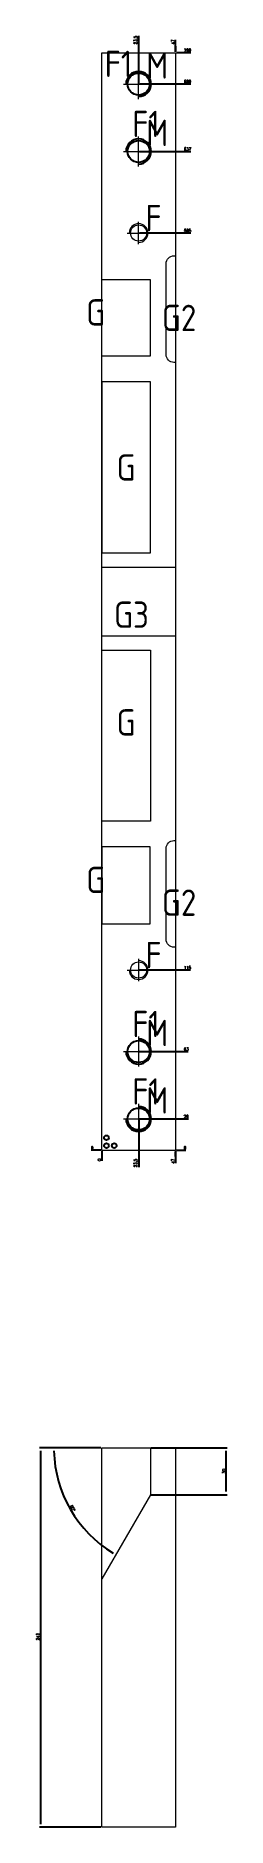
# Model space of a CAD drawing. Header units: millimetres. Extents: x 48729 to 52518, y -13032 to -10902.
# Drawn here: x 49189 to 49310, y -12337 to -11194 of the extents above; entities that cross this region are included whole.
import ezdxf
from ezdxf.enums import TextEntityAlignment as Align

# ---------------------------------------------------------------- set-up
doc = ezdxf.new("R2010")
doc.units = ezdxf.units.MM
for name, pattern in [('ACAD_ISO03W100', [0]), ('CENTER', [0]), ('DASHED', [0]), ('HIDDEN', [0])]:
    doc.linetypes.add(name, pattern=pattern)
for name, color, linetype in [('B2', 255, 'Continuous'), ('B2_O', 40, 'Continuous'), ('DIM', 4, 'Continuous'), ('TEXT', 4, 'Continuous')]:
    doc.layers.add(name, color=color, linetype=linetype)
doc.styles.add('gbenor', font='gbenor.shx', dxfattribs={"bigfont": 'gbcbig.shx'})
doc.styles.get("Standard").update_dxf_attribs({"font": 'txt.shx', "width": 0.85, "bigfont": 'ctxt.shx'})
doc.dimstyles.new('T-2-WX', dxfattribs={"dimtxt": 2, "dimasz": 2, "dimexe": 0.5, "dimexo": 0.5, "dimgap": 0.5, "dimtad": 1, "dimtxsty": 'Standard', "dimblk": 'OPEN30', "dimcen": 0, "dimazin": 3, "dimtfac": 1, "dimtmove": 0, "dimatfit": 3, "dimldrblk": 'OPEN30', "dimlwd": -1, "dimlwe": -1})

msp = doc.modelspace()

# ---------------------------------------------------------------- texts
at = {"layer": 'TEXT', "color": 4, "style": 'gbenor'}
for s, p in [('F1', (49241.22, -11212.107)), ('M', (49265.913, -11213.097)), ('F1', (49258.762, -11250.407)), ('M', (49265.913, -11256.097)), ('F', (49263.556, -11310.454)), ('G', (49226.719, -11370.594)), ('G2 ', (49284.375, -11374.098)), ('G', (49246.062, -11469.448)), ('G3 ', (49254.061, -11563.348)), ('G', (49246.062, -11632.048)), ('G', (49226.719, -11732.494)), ('G2 ', (49284.375, -11746.998)), ('F', (49263.556, -11780.454)), ('F1', (49258.762, -11824.407)), ('M', (49265.913, -11830.097)), ('F1', (49258.762, -11867.407)), ('M', (49265.913, -11873.097))]:
    msp.add_text(s, height=16.8, dxfattribs=at).set_placement(p, align=Align.MIDDLE_CENTER)

# ---------------------------------------------------------------- blocks, each defined once
blk = doc.blocks.new('*D7580')
at = {"layer": 'Defpoints', "color": 0}
for p in [(49230.6, -12094.6), (49191.5, -12336.6), (49230.6, -12336.6)]:
    blk.add_point(p, dxfattribs=at)
at = {"layer": 'DIM', "color": 0}
for p, q in [((49230.1, -12094.6), (49191, -12094.6)), ((49191.5, -12096.6), (49191.5, -12334.6)), ((49230.1, -12336.6), (49191, -12336.6))]:
    blk.add_line(p, q, dxfattribs=at)
at = {"layer": 'DIM', "color": 0, "insert": (49190, -12215.1), "char_height": 2, "attachment_point": 5, "rotation": 90}
blk.add_mtext('242', dxfattribs=at)
blk = doc.blocks.new('_Open30')
blk = doc.blocks.new('*D7590')
at = {"layer": 'Defpoints', "color": 0}
for p in [(49261.6, -12094.6), (49309.9, -12094.6), (49261.6, -12124.6)]:
    blk.add_point(p, dxfattribs=at)
at = {"layer": 'DIM', "color": 0}
for p, q in [((49262.1, -12094.6), (49310.4, -12094.6)), ((49309.9, -12122.6), (49309.9, -12096.6)), ((49262.1, -12124.6), (49310.4, -12124.6))]:
    blk.add_line(p, q, dxfattribs=at)
at = {"layer": 'DIM', "color": 0, "insert": (49308.4, -12109.6), "char_height": 2, "attachment_point": 5, "rotation": 90}
blk.add_mtext('30', dxfattribs=at)
blk = doc.blocks.new('*D7591')
at = {"layer": 'Defpoints', "color": 0}
for p in [(49230.6, -12094.6), (49277.6, -12094.6), (49204.8, -12121.5), (49261.6, -12124.6), (49230.6, -12178.3)]:
    blk.add_point(p, dxfattribs=at)
at = {"layer": 'DIM', "color": 0}
blk.add_line((49230.1, -12094.6), (49199.6, -12094.6), dxfattribs=at)
blk.add_arc((49278.9, -12094.6), 78.8, 181.4542, 238.5458, dxfattribs=at)
at = {"layer": 'DIM', "color": 0, "insert": (49212, -12133.2), "char_height": 2, "attachment_point": 5, "rotation": 300}
blk.add_mtext('60%%d', dxfattribs=at)
blk = doc.blocks.new('*D7615')
at = {"layer": 'Defpoints', "color": 0}
for p in [(49230.6, -11904.9), (49277.6, -11904.9), (49282.6, -11904.9)]:
    blk.add_point(p, dxfattribs=at)
at = {"layer": 'DIM', "color": 0}
blk.add_line((49278.1, -11904.9), (49284.2, -11904.9), dxfattribs=at)
at = {"layer": 'DIM', "color": 0, "insert": (49283.6, -11903.4), "char_height": 2, "attachment_point": 5}
blk.add_mtext('0', dxfattribs=at)
blk = doc.blocks.new('*D7616')
at = {"layer": 'Defpoints', "color": 0}
for p in [(49254.1, -11884.9), (49282.6, -11884.9), (49230.6, -11904.9)]:
    blk.add_point(p, dxfattribs=at)
at = {"layer": 'DIM', "color": 0}
blk.add_line((49254.6, -11884.9), (49285.8, -11884.9), dxfattribs=at)
at = {"layer": 'DIM', "color": 0, "insert": (49284.4, -11883.4), "char_height": 2, "attachment_point": 5}
blk.add_mtext('20', dxfattribs=at)
blk = doc.blocks.new('*D7617')
at = {"layer": 'Defpoints', "color": 0}
for p in [(49254.1, -11841.9), (49282.6, -11841.9), (49230.6, -11904.9)]:
    blk.add_point(p, dxfattribs=at)
at = {"layer": 'DIM', "color": 0}
blk.add_line((49254.6, -11841.9), (49285.7, -11841.9), dxfattribs=at)
at = {"layer": 'DIM', "color": 0, "insert": (49284.4, -11840.4), "char_height": 2, "attachment_point": 5}
blk.add_mtext('63', dxfattribs=at)
blk = doc.blocks.new('*D7618')
at = {"layer": 'Defpoints', "color": 0}
for p in [(49254.1, -11789.9), (49282.6, -11789.9), (49230.6, -11904.9)]:
    blk.add_point(p, dxfattribs=at)
at = {"layer": 'DIM', "color": 0}
blk.add_line((49254.6, -11789.9), (49287.2, -11789.9), dxfattribs=at)
at = {"layer": 'DIM', "color": 0, "insert": (49285.1, -11788.4), "char_height": 2, "attachment_point": 5}
blk.add_mtext('115', dxfattribs=at)
blk = doc.blocks.new('*D7619')
at = {"layer": 'Defpoints', "color": 0}
for p in [(49254.1, -11319.9), (49282.6, -11319.9), (49230.6, -11904.9)]:
    blk.add_point(p, dxfattribs=at)
at = {"layer": 'DIM', "color": 0}
blk.add_line((49254.6, -11319.9), (49287.4, -11319.9), dxfattribs=at)
at = {"layer": 'DIM', "color": 0, "insert": (49285.2, -11318.4), "char_height": 2, "attachment_point": 5}
blk.add_mtext('585', dxfattribs=at)
blk = doc.blocks.new('*D7620')
at = {"layer": 'Defpoints', "color": 0}
for p in [(49254.1, -11267.9), (49282.6, -11267.9), (49230.6, -11904.9)]:
    blk.add_point(p, dxfattribs=at)
at = {"layer": 'DIM', "color": 0}
blk.add_line((49254.6, -11267.9), (49287.4, -11267.9), dxfattribs=at)
at = {"layer": 'DIM', "color": 0, "insert": (49285.2, -11266.4), "char_height": 2, "attachment_point": 5}
blk.add_mtext('637', dxfattribs=at)
blk = doc.blocks.new('*D7621')
at = {"layer": 'Defpoints', "color": 0}
for p in [(49254.1, -11224.9), (49282.6, -11224.9), (49230.6, -11904.9)]:
    blk.add_point(p, dxfattribs=at)
at = {"layer": 'DIM', "color": 0}
blk.add_line((49254.6, -11224.9), (49287.4, -11224.9), dxfattribs=at)
at = {"layer": 'DIM', "color": 0, "insert": (49285.2, -11223.4), "char_height": 2, "attachment_point": 5}
blk.add_mtext('680', dxfattribs=at)
blk = doc.blocks.new('*D7622')
at = {"layer": 'Defpoints', "color": 0}
for p in [(49277.6, -11204.9), (49282.6, -11204.9), (49230.6, -11904.9)]:
    blk.add_point(p, dxfattribs=at)
at = {"layer": 'DIM', "color": 0}
blk.add_line((49278.1, -11204.9), (49287.4, -11204.9), dxfattribs=at)
at = {"layer": 'DIM', "color": 0, "insert": (49285.2, -11203.4), "char_height": 2, "attachment_point": 5}
blk.add_mtext('700', dxfattribs=at)
blk = doc.blocks.new('*D7623')
at = {"layer": 'Defpoints', "color": 0}
for p in [(49225.6, -11904.9), (49230.6, -11904.9), (49230.6, -11904.9)]:
    blk.add_point(p, dxfattribs=at)
at = {"layer": 'DIM', "color": 0}
blk.add_line((49230.1, -11904.9), (49223.9, -11904.9), dxfattribs=at)
at = {"layer": 'DIM', "color": 0, "insert": (49224.5, -11903.4), "char_height": 2, "attachment_point": 5}
blk.add_mtext('0', dxfattribs=at)
blk = doc.blocks.new('*D7624')
at = {"layer": 'Defpoints', "color": 0}
for p in [(49230.6, -11904.9), (49277.6, -11904.9), (49277.6, -11909.9)]:
    blk.add_point(p, dxfattribs=at)
at = {"layer": 'DIM', "color": 0}
for p, q in [((49277.6, -11905.4), (49277.6, -11908.9)), ((49277.6, -11908.9), (49277.6, -11905.9)), ((49277.6, -11905.9), (49277.6, -11913.2))]:
    blk.add_line(p, q, dxfattribs=at)
at = {"layer": 'DIM', "color": 0, "insert": (49276.1, -11911.8), "char_height": 2, "attachment_point": 5, "rotation": 90}
blk.add_mtext('47', dxfattribs=at)
blk = doc.blocks.new('*D7625')
at = {"layer": 'Defpoints', "color": 0}
for p in [(49254.1, -11884.9), (49230.6, -11904.9), (49254.1, -11909.9)]:
    blk.add_point(p, dxfattribs=at)
at = {"layer": 'DIM', "color": 0}
for p, q in [((49254.1, -11885.4), (49254.1, -11901.9)), ((49254.1, -11901.9), (49254.1, -11905.9)), ((49254.1, -11905.9), (49254.1, -11915.6))]:
    blk.add_line(p, q, dxfattribs=at)
at = {"layer": 'DIM', "color": 0, "insert": (49252.4, -11913), "char_height": 2, "attachment_point": 5, "rotation": 90}
blk.add_mtext('23,5', dxfattribs=at)
blk = doc.blocks.new('*D7626')
at = {"layer": 'Defpoints', "color": 0}
for p in [(49230.6, -11904.9), (49230.6, -11904.9), (49230.6, -11909.9)]:
    blk.add_point(p, dxfattribs=at)
at = {"layer": 'DIM', "color": 0}
blk.add_line((49230.6, -11905.4), (49230.6, -11911.6), dxfattribs=at)
at = {"layer": 'DIM', "color": 0, "insert": (49229.1, -11911), "char_height": 2, "attachment_point": 5, "rotation": 90}
blk.add_mtext('0', dxfattribs=at)
blk = doc.blocks.new('*D7627')
at = {"layer": 'Defpoints', "color": 0}
for p in [(49277.6, -11199.9), (49277.6, -11204.9), (49230.6, -11904.9)]:
    blk.add_point(p, dxfattribs=at)
at = {"layer": 'DIM', "color": 0}
for p, q in [((49277.6, -11203.9), (49277.6, -11196.7)), ((49277.6, -11204.4), (49277.6, -11200.9)), ((49277.6, -11200.9), (49277.6, -11203.9))]:
    blk.add_line(p, q, dxfattribs=at)
at = {"layer": 'DIM', "color": 0, "insert": (49276.1, -11198.1), "char_height": 2, "attachment_point": 5, "rotation": 90}
blk.add_mtext('47', dxfattribs=at)
blk = doc.blocks.new('*D7628')
at = {"layer": 'Defpoints', "color": 0}
for p in [(49254.1, -11199.9), (49254.1, -11224.9), (49230.6, -11904.9)]:
    blk.add_point(p, dxfattribs=at)
at = {"layer": 'DIM', "color": 0}
for p, q in [((49254.1, -11203.9), (49254.1, -11194.3)), ((49254.1, -11207.9), (49254.1, -11203.9)), ((49254.1, -11224.4), (49254.1, -11207.9))]:
    blk.add_line(p, q, dxfattribs=at)
at = {"layer": 'DIM', "color": 0, "insert": (49252.4, -11196.9), "char_height": 2, "attachment_point": 5, "rotation": 90}
blk.add_mtext('23,5', dxfattribs=at)

# ---------------------------------------------------------------- dimensions: what is measured, and where the dimension line sits
at = {"layer": 'DIM', "color": 94}
for feature_location, offset, dtype, origin, picture, middle in [((49254.062, -11224.948), (0, 25), 1, (49230.562, -11904.948), '*D7628', (49252.371, -11196.857)), ((49277.562, -11204.948), (0, 5), 1, (49230.562, -11904.948), '*D7627', (49276.062, -11198.072)), ((49277.562, -11204.948), (5, 0), 0, (49230.562, -11904.948), '*D7622', (49285.247, -11203.448)), ((49254.062, -11224.948), (28.5, 0), 0, (49230.562, -11904.948), '*D7621', (49285.207, -11223.448)), ((49254.062, -11267.948), (28.5, 0), 0, (49230.562, -11904.948), '*D7620', (49285.207, -11266.448)), ((49254.062, -11319.948), (28.5, 0), 0, (49230.562, -11904.948), '*D7619', (49285.247, -11318.448)), ((49254.062, -11789.948), (28.5, 0), 0, (49230.562, -11904.948), '*D7618', (49285.126, -11788.448)), ((49254.062, -11841.948), (28.5, 0), 0, (49230.562, -11904.948), '*D7617', (49284.397, -11840.448)), ((49254.062, -11884.948), (28.5, 0), 0, (49230.562, -11904.948), '*D7616', (49284.438, -11883.448)), ((49254.062, -11884.948), (0, -25), 1, (49230.562, -11904.948), '*D7625', (49252.371, -11913.038)), ((49230.561525038, -11904.947960752), (-5, 0), 0, (49230.561525038, -11904.947960752), '*D7623', (49224.494858372, -11903.447960752)), ((49277.561525038, -11904.947960752), (5, 0), 0, (49230.561525038, -11904.947960752), '*D7615', (49283.628191705, -11903.447960752)), ((49230.561525038, -11904.947960752), (0, -5), 1, (49230.561525038, -11904.947960752), '*D7626', (49229.061525038, -11911.014627419)), ((49277.562, -11904.948), (0, -5), 1, (49230.562, -11904.948), '*D7624', (49276.062, -11911.824))]:
    dim = msp.add_ordinate_dim(feature_location=feature_location, offset=offset, dtype=dtype, origin=origin, dimstyle='T-2-WX', dxfattribs=at)
    dim.commit()
    dim.dimension.update_dxf_attribs({"geometry": picture, "text_midpoint": middle})
dim = msp.add_linear_dim(base=(49191.465, -12336.558), p1=(49230.562, -12094.558), p2=(49230.562, -12336.558), angle=90, dimstyle='T-2-WX', dxfattribs=at)
dim.commit()
dim.dimension.update_dxf_attribs({"geometry": '*D7580', "text_midpoint": (49191.465, -12215.075), "dimtype": 160})
dim = msp.add_angular_dim_2l(base=(49204.834, -12121.51), line1=((49230.562, -12094.558), (49277.562, -12094.558)), line2=((49261.562, -12124.558), (49230.562, -12178.252)), dimstyle='T-2-WX', dxfattribs=at)
dim.commit()
dim.dimension.update_dxf_attribs({"geometry": '*D7591', "text_midpoint": (49211.979, -12133.185)})
dim = msp.add_linear_dim(base=(49309.917, -12094.558), p1=(49261.562, -12124.558), p2=(49261.562, -12094.558), angle=90, dimstyle='T-2-WX', dxfattribs=at)
dim.commit()
dim.dimension.update_dxf_attribs({"geometry": '*D7590', "text_midpoint": (49308.417, -12109.558)})

# ---------------------------------------------------------------- linework, layer by layer
at = {"layer": 'B2', "lineweight": 13, "ltscale": 0.5}
for points in [[(49277.562, -11904.948), (49230.562, -11904.948), (49230.562, -11204.948), (49277.562, -11204.948)], [(49277.562, -12336.558), (49230.562, -12336.558), (49230.562, -12094.558), (49277.562, -12094.558)]]:
    msp.add_lwpolyline(points, close=True, dxfattribs=at)
at = {"layer": 'B2_O', "color": 4, "linetype": 'CENTER', "lineweight": 15}
for p, q in [((49254.062, -11234.548), (49254.062, -11215.348)), ((49244.462, -11224.948), (49263.662, -11224.948)), ((49254.062, -11277.548), (49254.062, -11258.348)), ((49244.462, -11267.948), (49263.662, -11267.948)), ((49246.862, -11319.948), (49261.262, -11319.948)), ((49254.062, -11327.148), (49254.062, -11312.748)), ((49254.062, -11782.748), (49254.062, -11797.148)), ((49246.862, -11789.948), (49261.262, -11789.948)), ((49254.062, -11832.348), (49254.062, -11851.548)), ((49244.462, -11841.948), (49263.662, -11841.948)), ((49254.062, -11875.348), (49254.062, -11894.548)), ((49244.462, -11884.948), (49263.662, -11884.948))]:
    msp.add_line(p, q, dxfattribs=at)
at = {"layer": 'B2_O', "color": 94, "linetype": 'Continuous', "lineweight": 15}
for points in [[(49277.562, -11402.498), (49276.562, -11402.498, -0.41421356), (49271.562, -11397.498), (49271.562, -11339.498, -0.41421356), (49276.562, -11334.498), (49277.562, -11334.498)], [(49277.562, -11775.398), (49276.562, -11775.398, -0.41421356), (49271.562, -11770.398), (49271.562, -11712.398, -0.41421356), (49276.562, -11707.398), (49277.562, -11707.398)]]:
    msp.add_lwpolyline(points, format="xyb", close=True, dxfattribs=at)
for points in [[(49230.562, -11398.498), (49230.562, -11349.498), (49261.482, -11349.498), (49261.482, -11398.498)], [(49230.562, -11414.948), (49230.562, -11523.948), (49261.562, -11523.948), (49261.562, -11414.948)], [(49230.562, -11576.948), (49230.562, -11532.948), (49277.561, -11532.948), (49277.561, -11576.948)], [(49230.562, -11694.948), (49230.562, -11585.948), (49261.562, -11585.948), (49261.562, -11694.948)], [(49230.562, -11711.398), (49230.562, -11760.398), (49261.482, -11760.398), (49261.482, -11711.398)]]:
    msp.add_lwpolyline(points, close=True, dxfattribs=at)
at = {"layer": 'B2_O', "linetype": 'HIDDEN', "lineweight": 15, "ltscale": 30}
msp.add_lwpolyline([(49261.562, -12094.558), (49261.562, -12124.558), (49230.562, -12178.252)], dxfattribs=at)
at = {"layer": 'B2_O', "linetype": 'Continuous', "lineweight": 15}
for centre in [(49254.062, -11224.948), (49254.062, -11267.948), (49254.062, -11841.948), (49254.062, -11884.948)]:
    msp.add_circle(centre, 7, dxfattribs=at)
at = {"layer": 'B2_O', "color": 4, "linetype": 'ACAD_ISO03W100', "ltscale": 2}
for centre in [(49254.062, -11224.948), (49254.062, -11267.948), (49254.062, -11841.948), (49254.062, -11884.948)]:
    msp.add_circle(centre, 7, dxfattribs=at)
at = {"layer": 'B2_O', "color": 4, "linetype": 'DASHED', "lineweight": 15}
for centre in [(49254.062, -11319.948), (49254.062, -11789.948)]:
    msp.add_circle(centre, 5.15, dxfattribs=at)
at = {"layer": 'B2_O', "linetype": 'Continuous', "lineweight": 15}
for centre, start, end in [((49254.062, -11224.948), 270, 180), ((49254.062, -11267.948), 270, 180), ((49254.062, -11841.948), 180, 90), ((49254.062, -11884.948), 180, 90)]:
    msp.add_arc(centre, 8, start, end, dxfattribs=at)
at = {"layer": 'B2_O', "color": 4, "linetype": 'ACAD_ISO03W100', "ltscale": 2}
for centre, start, end in [((49254.062, -11224.948), 270, 180), ((49254.062, -11267.948), 270, 180), ((49254.062, -11841.948), 180, 90), ((49254.062, -11884.948), 180, 90)]:
    msp.add_arc(centre, 8, start, end, dxfattribs=at)
at = {"layer": 'B2_O', "color": 4, "linetype": 'DASHED', "lineweight": 15}
for centre, start, end in [((49254.062, -11319.948), 270, 180), ((49254.062, -11789.948), 180, 90)]:
    msp.add_arc(centre, 6, start, end, dxfattribs=at)
at = {"layer": 'TEXT', "color": 4}
for centre in [(49233.562, -11896.948), (49233.562, -11901.948), (49238.562, -11901.948)]:
    msp.add_circle(centre, 1.5, dxfattribs=at)

msp.set_redraw_order([(e.dxf.handle, doc.entitydb.next_handle()) for e in msp.query("TEXT MTEXT ATTDEF DIMENSION ARC_DIMENSION")])  # texts and dimensions are drawn at this point

doc.saveas('drawing.dxf')
